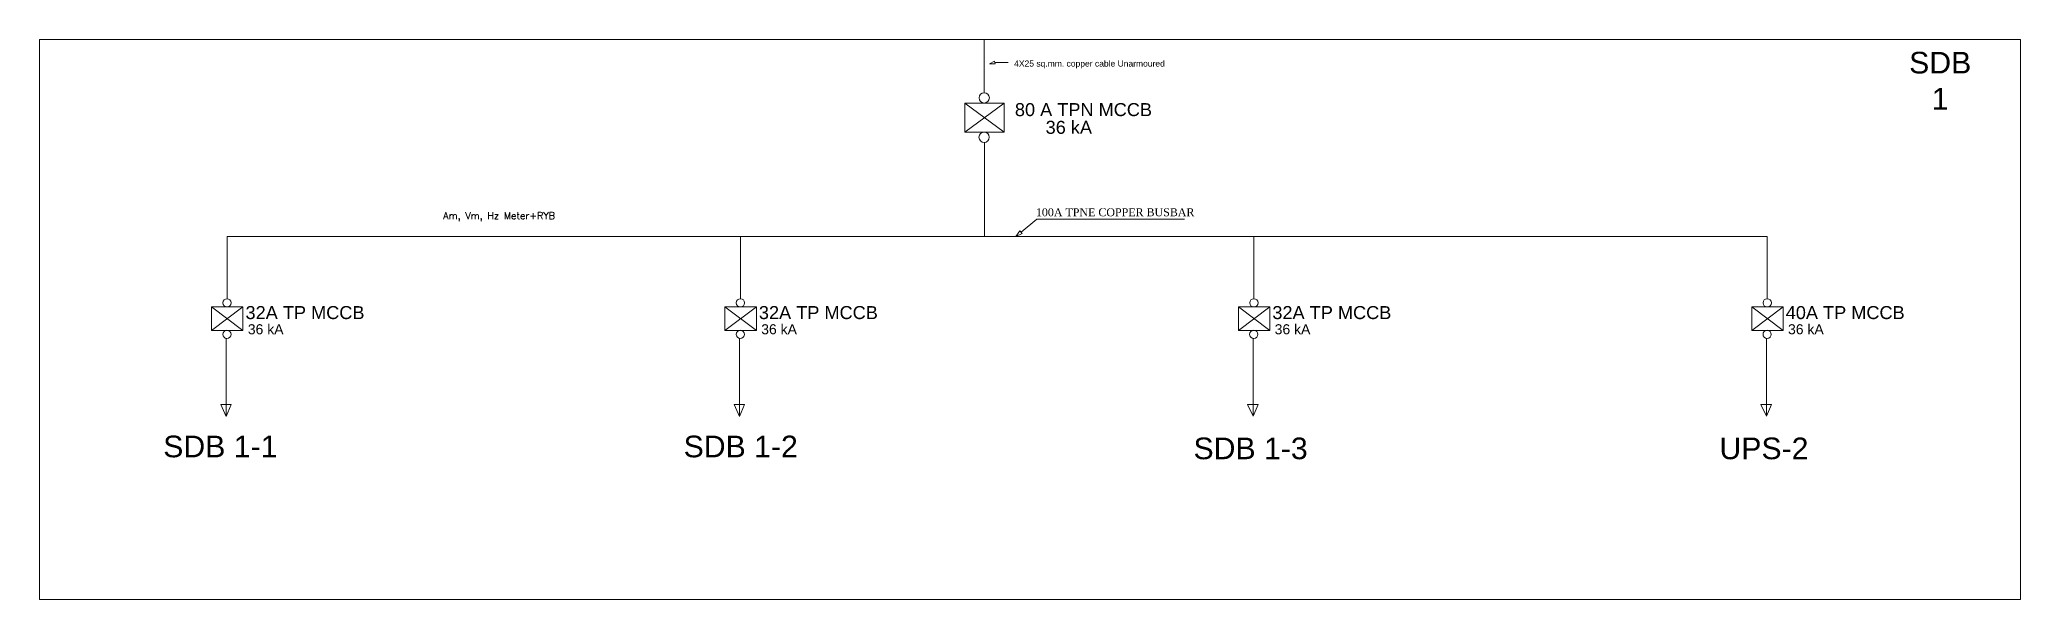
# Model space of a CAD drawing. Header units: millimetres. Extents: x 2390631 to 3337895, y 3598750 to 3969149.
# Drawn here: x 3034400 to 3172586, y 3825838 to 3864878 of the extents above; entities that cross this region are included whole.
import ezdxf

# ---------------------------------------------------------------- set-up
doc = ezdxf.new("R2010")
doc.units = ezdxf.units.MM
doc.header["$MEASUREMENT"] = 0
doc.layers.add('Singleline', color=82, linetype='Continuous', lineweight=20)
doc.styles.add('ARIAL', font='arial.ttf')
doc.styles.add('MM', font='dutch.ttf')
doc.styles.add('ordinary', font='romans.shx')
doc.styles.add('ROOM', font='arial.ttf')

msp = doc.modelspace()

# ---------------------------------------------------------------- texts
at = {"layer": 'Singleline', "style": 'ROOM'}
msp.add_text('4X25 sq.mm. copper cable Unarmoured', height=424.37, dxfattribs=at).set_placement((3102388, 3862998))
at = {"layer": 'Singleline', "color": 1}
for s, height, style, p in [('80 A TPN MCCB', 906.23, 'ROOM', (3102440, 3859543)), ('36 kA', 906.2, 'ROOM', (3104583, 3858309)), ('100A TPNE COPPER BUSBAR', 552.44, 'MM', (3103905, 3852561)), ('32A TP MCCB ', 906.23, 'ROOM', (3048765, 3845387)), ('32A TP MCCB ', 906.23, 'ROOM', (3084580, 3845387)), ('32A TP MCCB ', 906.23, 'ROOM', (3120400, 3845387)), ('40A TP MCCB ', 906.23, 'ROOM', (3156214, 3845387)), ('36 kA', 697.1, 'ROOM', (3048927, 3844330)), ('36 kA', 697.1, 'ROOM', (3084742, 3844330)), ('36 kA', 697.1, 'ROOM', (3120562, 3844330)), ('36 kA', 697.1, 'ROOM', (3156376, 3844330))]:
    msp.add_text(s, height=height, dxfattribs=dict(at, style=style)).set_placement(p)
at = {"layer": 'Singleline', "color": 1, "linetype": 'Continuous', "lineweight": 35, "char_height": 1509.3, "attachment_point": 5, "style": 'ARIAL'}
for s, insert, width in [('SDB 1', (3166991, 3862014), 5599.61), ('SDB 1-2', (3083311, 3836492), 13623.2), ('SDB 1-3', (3118882, 3836358), 8868.92), ('UPS-2', (3154696, 3836358), 8868.92)]:
    msp.add_mtext(s, dxfattribs=dict(at, insert=insert, width=width))
at = {"layer": 'Singleline', "insert": (3066457, 3852840), "char_height": 486.65, "width": 14055.45, "attachment_point": 2, "style": 'ordinary'}
msp.add_mtext('Am, Vm, Hz Meter+RYB', dxfattribs=at)
at = {"layer": 'Singleline', "color": 1, "linetype": 'Continuous', "lineweight": 35, "insert": (3047007, 3836493), "char_height": 1509.3, "attachment_point": 5, "style": 'ARIAL'}
msp.add_mtext('SDB 1-1', dxfattribs=at)

# ---------------------------------------------------------------- linework, layer by layer
at = {"layer": 'Singleline'}
for p, q in [((3100302, 3861176), (3100302, 3864878)), ((3101008, 3863384), (3100677, 3863196)), ((3101057, 3863196), (3100677, 3863196)), ((3098946, 3858417), (3101688, 3860455)), ((3101688, 3858417), (3098946, 3860455)), ((3100316, 3851146), (3100316, 3857706)), ((3102787, 3851552), (3102497, 3851146)), ((3102950, 3851356), (3102497, 3851146)), ((3047482, 3851146), (3154925, 3851146)), ((3046393, 3844601), (3048587, 3846231)), ((3048587, 3844601), (3046393, 3846231)), ((3082208, 3844601), (3084402, 3846231)), ((3084402, 3844601), (3082208, 3846231)), ((3118028, 3844601), (3120222, 3846231)), ((3120222, 3844601), (3118028, 3846231)), ((3153842, 3844601), (3156036, 3846231)), ((3156036, 3844601), (3153842, 3846231))]:
    msp.add_line(p, q, dxfattribs=at)
at = {"layer": 'Singleline', "ltscale": 2.5}
for p, q in [((3101008, 3863384), (3101057, 3863196)), ((3102787, 3851552), (3102950, 3851356)), ((3047038, 3839420), (3047771, 3839420)), ((3082853, 3839420), (3083586, 3839420)), ((3118673, 3839421), (3119406, 3839421)), ((3154487, 3839421), (3155220, 3839421))]:
    msp.add_line(p, q, dxfattribs=at)
at = {"layer": 'Singleline', "color": 4}
msp.add_line((3101032, 3863290), (3101976, 3863290), dxfattribs=at)
at = {"layer": 'Singleline', "ltscale": 6}
for p, q in [((3047482, 3851146), (3047482, 3846808)), ((3083297, 3851146), (3083297, 3846808)), ((3119111, 3851146), (3119111, 3846808)), ((3154925, 3851146), (3154925, 3846808)), ((3047417, 3844036), (3047417, 3838604)), ((3083231, 3844036), (3083231, 3838604)), ((3119052, 3844036), (3119052, 3838605)), ((3154866, 3844036), (3154866, 3838605))]:
    msp.add_line(p, q, dxfattribs=at)
at = {"layer": 'Singleline', "ltscale": 3}
msp.add_lwpolyline([(3034400, 3864878), (3172586, 3864878), (3172586, 3825838), (3034400, 3825838)], close=True, dxfattribs=at)
at = {"layer": 'Singleline'}
for points in [[(3098946, 3860455), (3101688, 3860455), (3101688, 3858417), (3098946, 3858417)], [(3046393, 3846231), (3048587, 3846231), (3048587, 3844601), (3046393, 3844601)], [(3082208, 3846231), (3084402, 3846231), (3084402, 3844601), (3082208, 3844601)], [(3118028, 3846231), (3120222, 3846231), (3120222, 3844601), (3118028, 3844601)], [(3153842, 3846231), (3156036, 3846231), (3156036, 3844601), (3153842, 3844601)]]:
    msp.add_lwpolyline(points, close=True, dxfattribs=at)
for points in [[(3114273, 3852367), (3103967, 3852367), (3102868, 3851454)], [(3047771, 3839420), (3047417, 3838604), (3047038, 3839420)], [(3083586, 3839420), (3083231, 3838604), (3082853, 3839420)], [(3119406, 3839421), (3119052, 3838605), (3118673, 3839421)], [(3155220, 3839421), (3154866, 3838605), (3154487, 3839421)]]:
    msp.add_lwpolyline(points, dxfattribs=at)
at = {"layer": 'Singleline', "extrusion": (0, 0, -1)}
for centre, major_axis, start_param, end_param in [((3100300, 3860815), (255, 255), -0.7855263, 5.497659), ((3100291, 3858066), (-255, 255), 0.78527, 7.0684553), ((3047476, 3846520), (204, 204), -0.7855263, 5.497659), ((3083291, 3846520), (204, 204), -0.7855263, 5.497659), ((3119111, 3846520), (204, 204), -0.7855263, 5.497659), ((3154925, 3846520), (204, 204), -0.7855263, 5.497659), ((3047469, 3844320), (-204, 204), 0.78527, 7.0684553), ((3083284, 3844320), (-204, 204), 0.78527, 7.0684553), ((3119104, 3844320), (-204, 204), 0.78527, 7.0684553), ((3154918, 3844320), (-204, 204), 0.78527, 7.0684553)]:
    msp.add_ellipse(centre, major_axis=major_axis, ratio=1, start_param=start_param, end_param=end_param, dxfattribs=at)

msp.set_redraw_order([(e.dxf.handle, doc.entitydb.next_handle()) for e in msp.query("TEXT MTEXT ATTDEF DIMENSION ARC_DIMENSION")])  # texts and dimensions are drawn at this point

doc.saveas('drawing.dxf')
